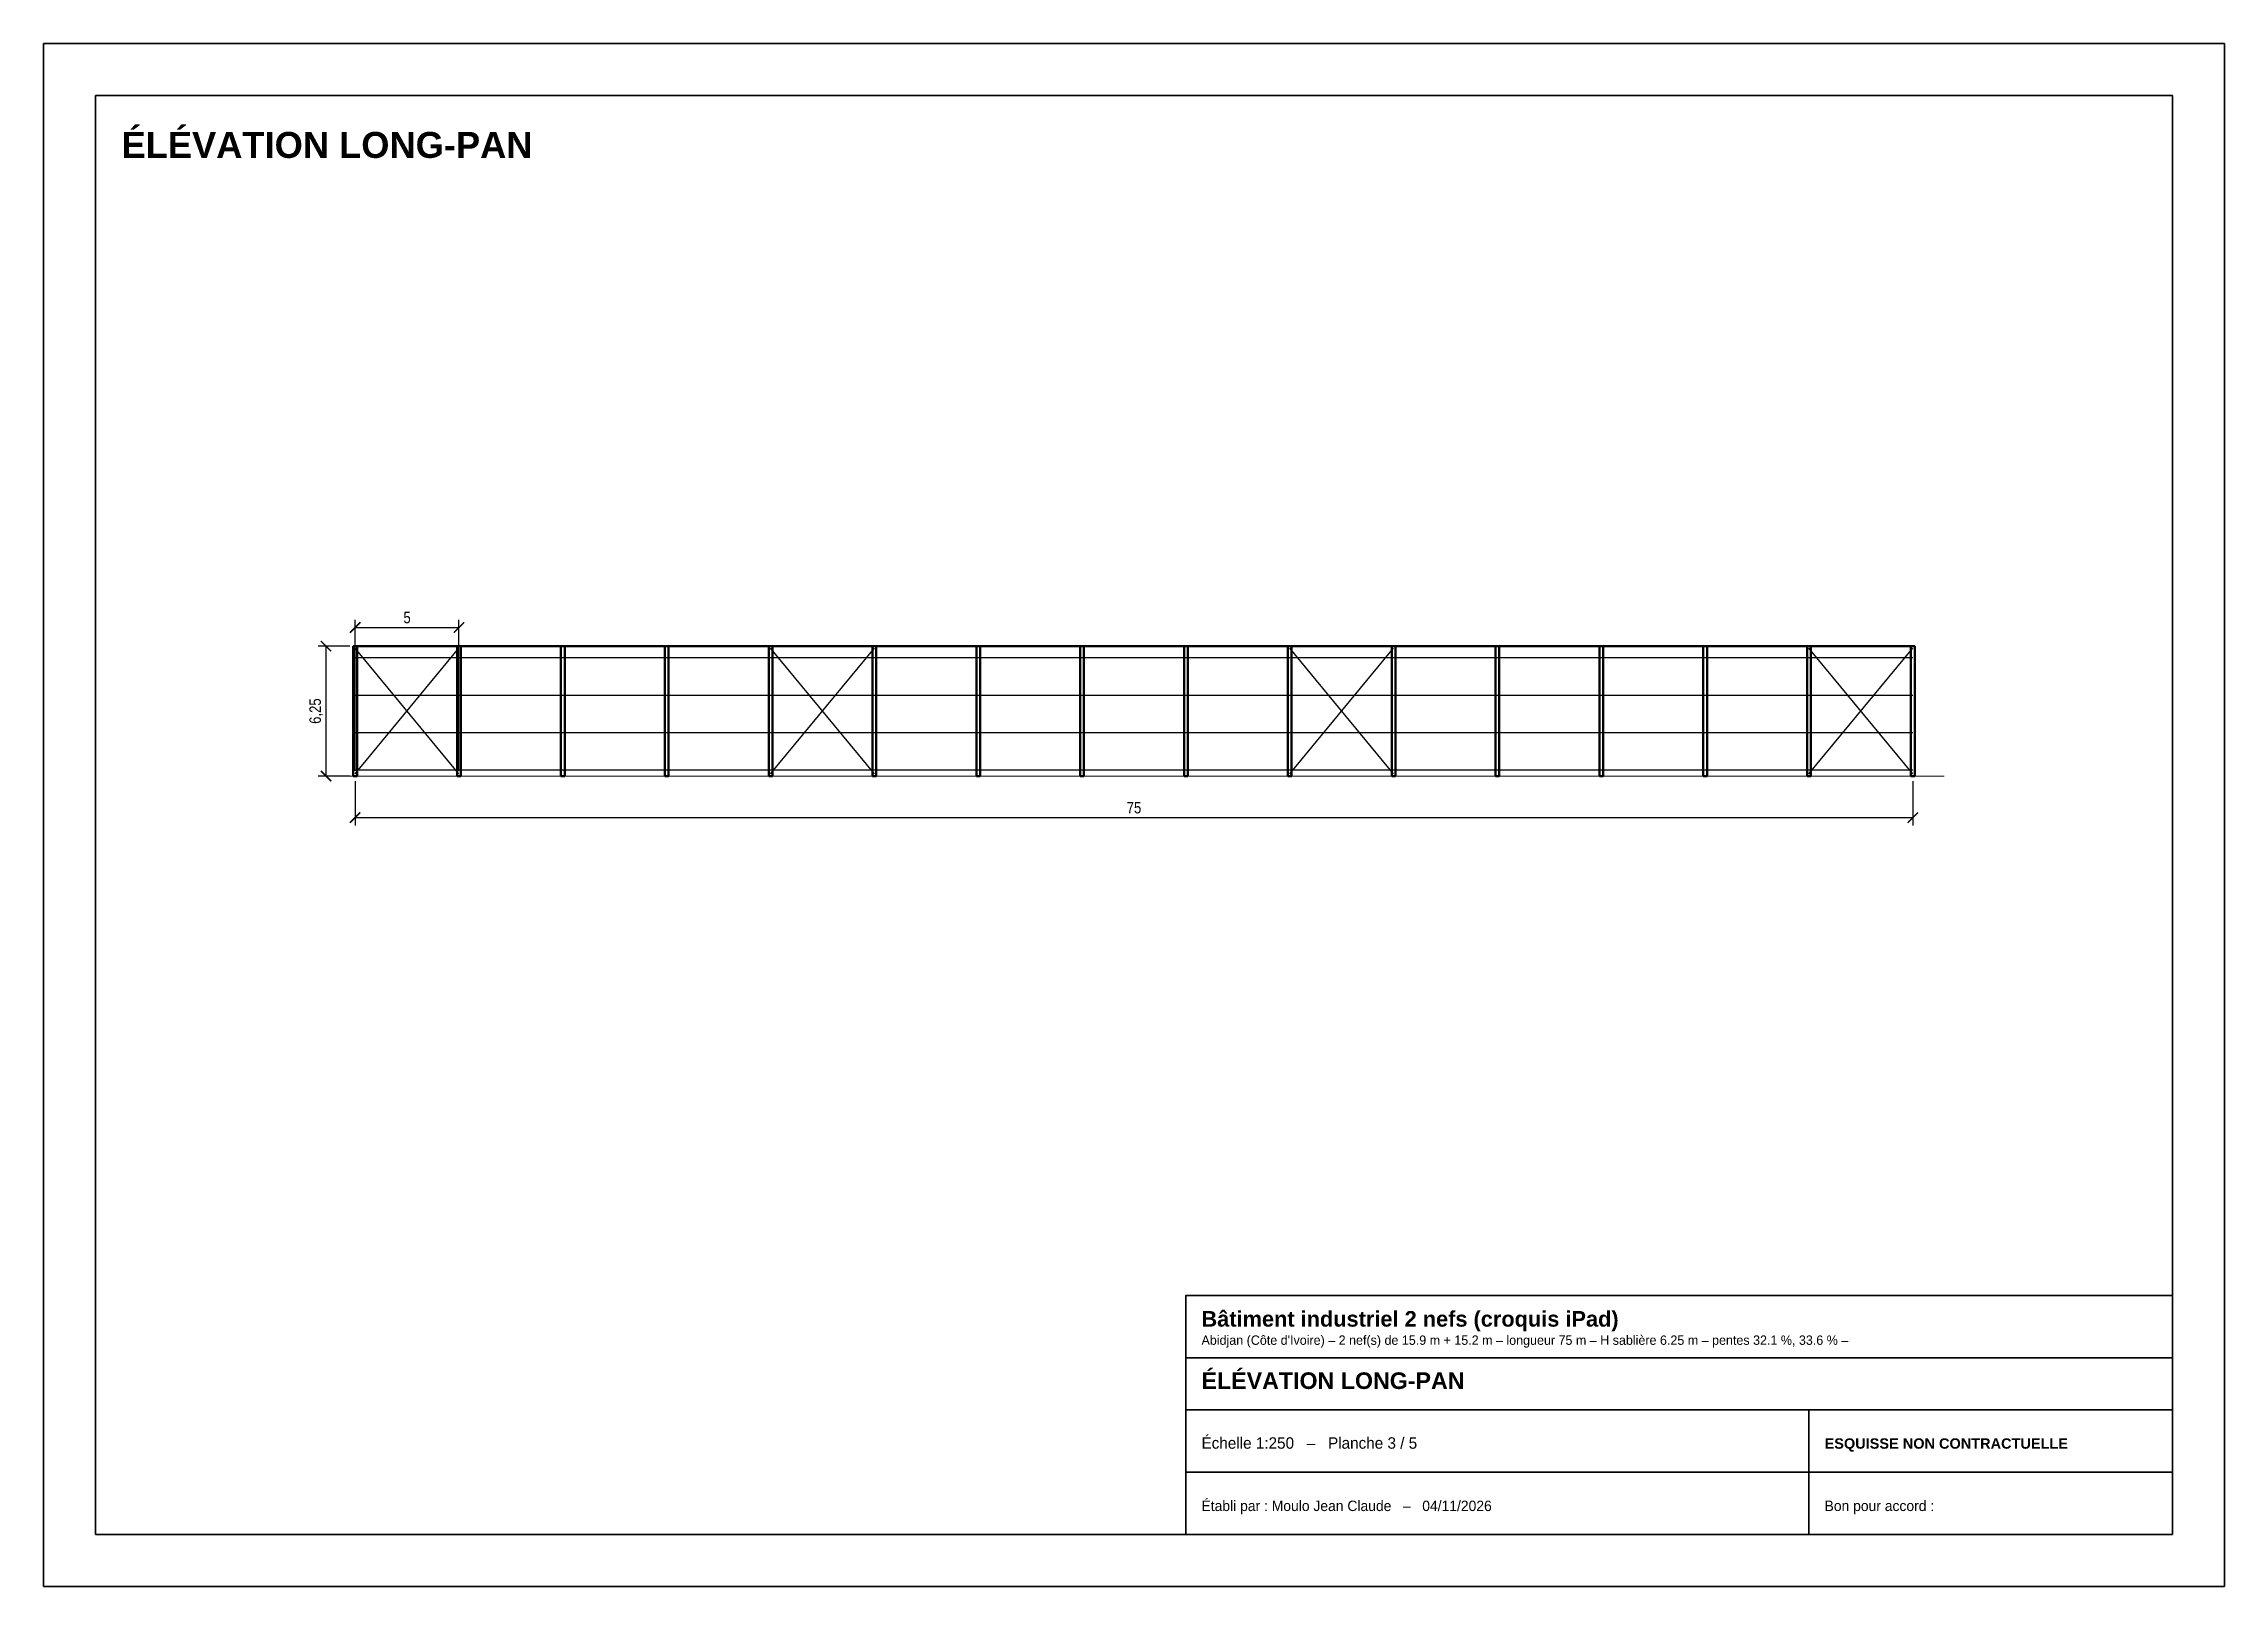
# Model space of a CAD drawing. Header units: metres. Extents: x 0 to 458, y 0 to 74.
# Drawn here: x 176.2 to 281.2, y 0 to 74.2 of the extents above; entities that cross this region are included whole.
import ezdxf

# ---------------------------------------------------------------- set-up
doc = ezdxf.new("R2010")
doc.units = ezdxf.units.M
for name, color, linetype, lineweight in [('CARTOUCHE', 7, 'Continuous', 35), ('CHARPENTE', 5, 'Continuous', 50), ('CHARPENTE_SECOND', 4, 'Continuous', 25), ('CONTREVENTEMENT', 30, 'Continuous', 25), ('COTES', 7, 'Continuous', 18), ('TEXTE', 7, 'Continuous', 18)]:
    doc.layers.add(name, color=color, linetype=linetype, lineweight=lineweight)
doc.styles.add('GRAS', font='arialbd.ttf')
doc.styles.add('OpenSansCondensed-Light', font='OpenSansCondensed-Light.ttf')
doc.dimstyles.new('COTES_250', dxfattribs={"dimtxt": 0.55, "dimasz": 0.5, "dimexe": 0.375, "dimexo": 0.25, "dimgap": 0.2, "dimtad": 1, "dimzin": 12, "dimtxsty": 'OpenSansCondensed-Light', "dimblk": 'ARCHTICK', "dimcen": 2.5, "dimazin": 3, "dimtfac": 0.5, "dimtmove": 2, "dimatfit": 3})

msp = doc.modelspace()

# ---------------------------------------------------------------- texts
at = {"layer": 'TEXTE', "style": 'GRAS'}
for s, height, p in [('ÉLÉVATION LONG-PAN', 1.25, (180, 68.75)), ('Bâtiment industriel 2 nefs (croquis iPad)', 0.75, (232, 12.5)), ('ÉLÉVATION LONG-PAN', 0.8, (232, 9.5)), ('ESQUISSE NON CONTRACTUELLE', 0.5, (262, 6.625))]:
    msp.add_text(s, height=height, dxfattribs=at).set_placement(p)
at = {"layer": 'TEXTE'}
for s, height, p in [("Abidjan (Côte d'Ivoire) – 2 nef(s) de 15.9 m + 15.2 m – longueur 75 m – H sablière 6.25 m – pentes 32.1 %, 33.6 % – ", 0.45, (232, 11.625)), ('Échelle 1:250   –   Planche 3 / 5', 0.55, (232, 6.625)), ('Établi par : Moulo Jean Claude   –   04/11/2026', 0.5, (232, 3.625)), ('Bon pour accord :', 0.5, (262, 3.625))]:
    msp.add_text(s, height=height, dxfattribs=at).set_placement(p)

# ---------------------------------------------------------------- blocks, each defined once
blk = doc.blocks.new('_ARCHTICK')
at = {"color": 0, "linetype": 'BYBLOCK', "const_width": 0.15}
blk.add_lwpolyline([(-0.5, -0.5), (0.5, 0.5)], dxfattribs=at)

# ---------------------------------------------------------------- dimensions: what is measured, and where the dimension line sits
at = {"layer": 'COTES'}
for base, p2 in [((191.25, 46.15), (196.25, 39)), ((191.25, 37), (266.25, 39))]:
    msp.add_linear_dim(base=base, p1=(191.25, 39), p2=p2, dimstyle='COTES_250', dxfattribs=at).render()
msp.add_linear_dim(base=(189.85, 39), p1=(191.25, 39), p2=(191.25, 45.25), angle=90, dimstyle='COTES_250', dxfattribs=at).render()

# ---------------------------------------------------------------- linework, layer by layer
at = {"layer": 'CARTOUCHE'}
for p, q in [((231.25, 11), (278.75, 11)), ((231.25, 8.5), (278.75, 8.5)), ((261.25, 2.5), (261.25, 8.5)), ((231.25, 5.5), (278.75, 5.5))]:
    msp.add_line(p, q, dxfattribs=at)
for points in [[(176.25, 0), (281.25, 0), (281.25, 74.25), (176.25, 74.25)], [(178.75, 2.5), (278.75, 2.5), (278.75, 71.75), (178.75, 71.75)], [(231.25, 2.5), (278.75, 2.5), (278.75, 14), (231.25, 14)]]:
    msp.add_lwpolyline(points, close=True, dxfattribs=at)
at = {"layer": 'CHARPENTE'}
msp.add_line((191.25, 45.25), (266.25, 45.25), dxfattribs=at)
for points in [[(191.16, 39), (191.34, 39), (191.34, 45.25), (191.16, 45.25)], [(196.16, 39), (196.34, 39), (196.34, 45.25), (196.16, 45.25)], [(201.16, 39), (201.34, 39), (201.34, 45.25), (201.16, 45.25)], [(206.16, 39), (206.34, 39), (206.34, 45.25), (206.16, 45.25)], [(211.16, 39), (211.34, 39), (211.34, 45.25), (211.16, 45.25)], [(216.16, 39), (216.34, 39), (216.34, 45.25), (216.16, 45.25)], [(221.16, 39), (221.34, 39), (221.34, 45.25), (221.16, 45.25)], [(226.16, 39), (226.34, 39), (226.34, 45.25), (226.16, 45.25)], [(231.16, 39), (231.34, 39), (231.34, 45.25), (231.16, 45.25)], [(236.16, 39), (236.34, 39), (236.34, 45.25), (236.16, 45.25)], [(241.16, 39), (241.34, 39), (241.34, 45.25), (241.16, 45.25)], [(246.16, 39), (246.34, 39), (246.34, 45.25), (246.16, 45.25)], [(251.16, 39), (251.34, 39), (251.34, 45.25), (251.16, 45.25)], [(256.16, 39), (256.34, 39), (256.34, 45.25), (256.16, 45.25)], [(261.16, 39), (261.34, 39), (261.34, 45.25), (261.16, 45.25)], [(266.16, 39), (266.34, 39), (266.34, 45.25), (266.16, 45.25)]]:
    msp.add_lwpolyline(points, close=True, dxfattribs=at)
at = {"layer": 'CHARPENTE_SECOND'}
for p, q in [((191.25, 44.7), (266.25, 44.7)), ((191.25, 42.9), (266.25, 42.9)), ((191.25, 41.1), (266.25, 41.1)), ((191.25, 39.3), (266.25, 39.3))]:
    msp.add_line(p, q, dxfattribs=at)
at = {"layer": 'CONTREVENTEMENT'}
for p, q in [((191.25, 39.1), (196.25, 45.15)), ((196.25, 39.1), (191.25, 45.15)), ((211.25, 39.1), (216.25, 45.15)), ((216.25, 39.1), (211.25, 45.15)), ((236.25, 39.1), (241.25, 45.15)), ((241.25, 39.1), (236.25, 45.15)), ((261.25, 39.1), (266.25, 45.15)), ((266.25, 39.1), (261.25, 45.15))]:
    msp.add_line(p, q, dxfattribs=at)
at = {"layer": 'TEXTE'}
msp.add_line((189.75, 39), (267.75, 39), dxfattribs=at)

msp.set_redraw_order([(e.dxf.handle, doc.entitydb.next_handle()) for e in msp.query("TEXT MTEXT ATTDEF DIMENSION ARC_DIMENSION")])  # texts and dimensions are drawn at this point

doc.saveas('drawing.dxf')
